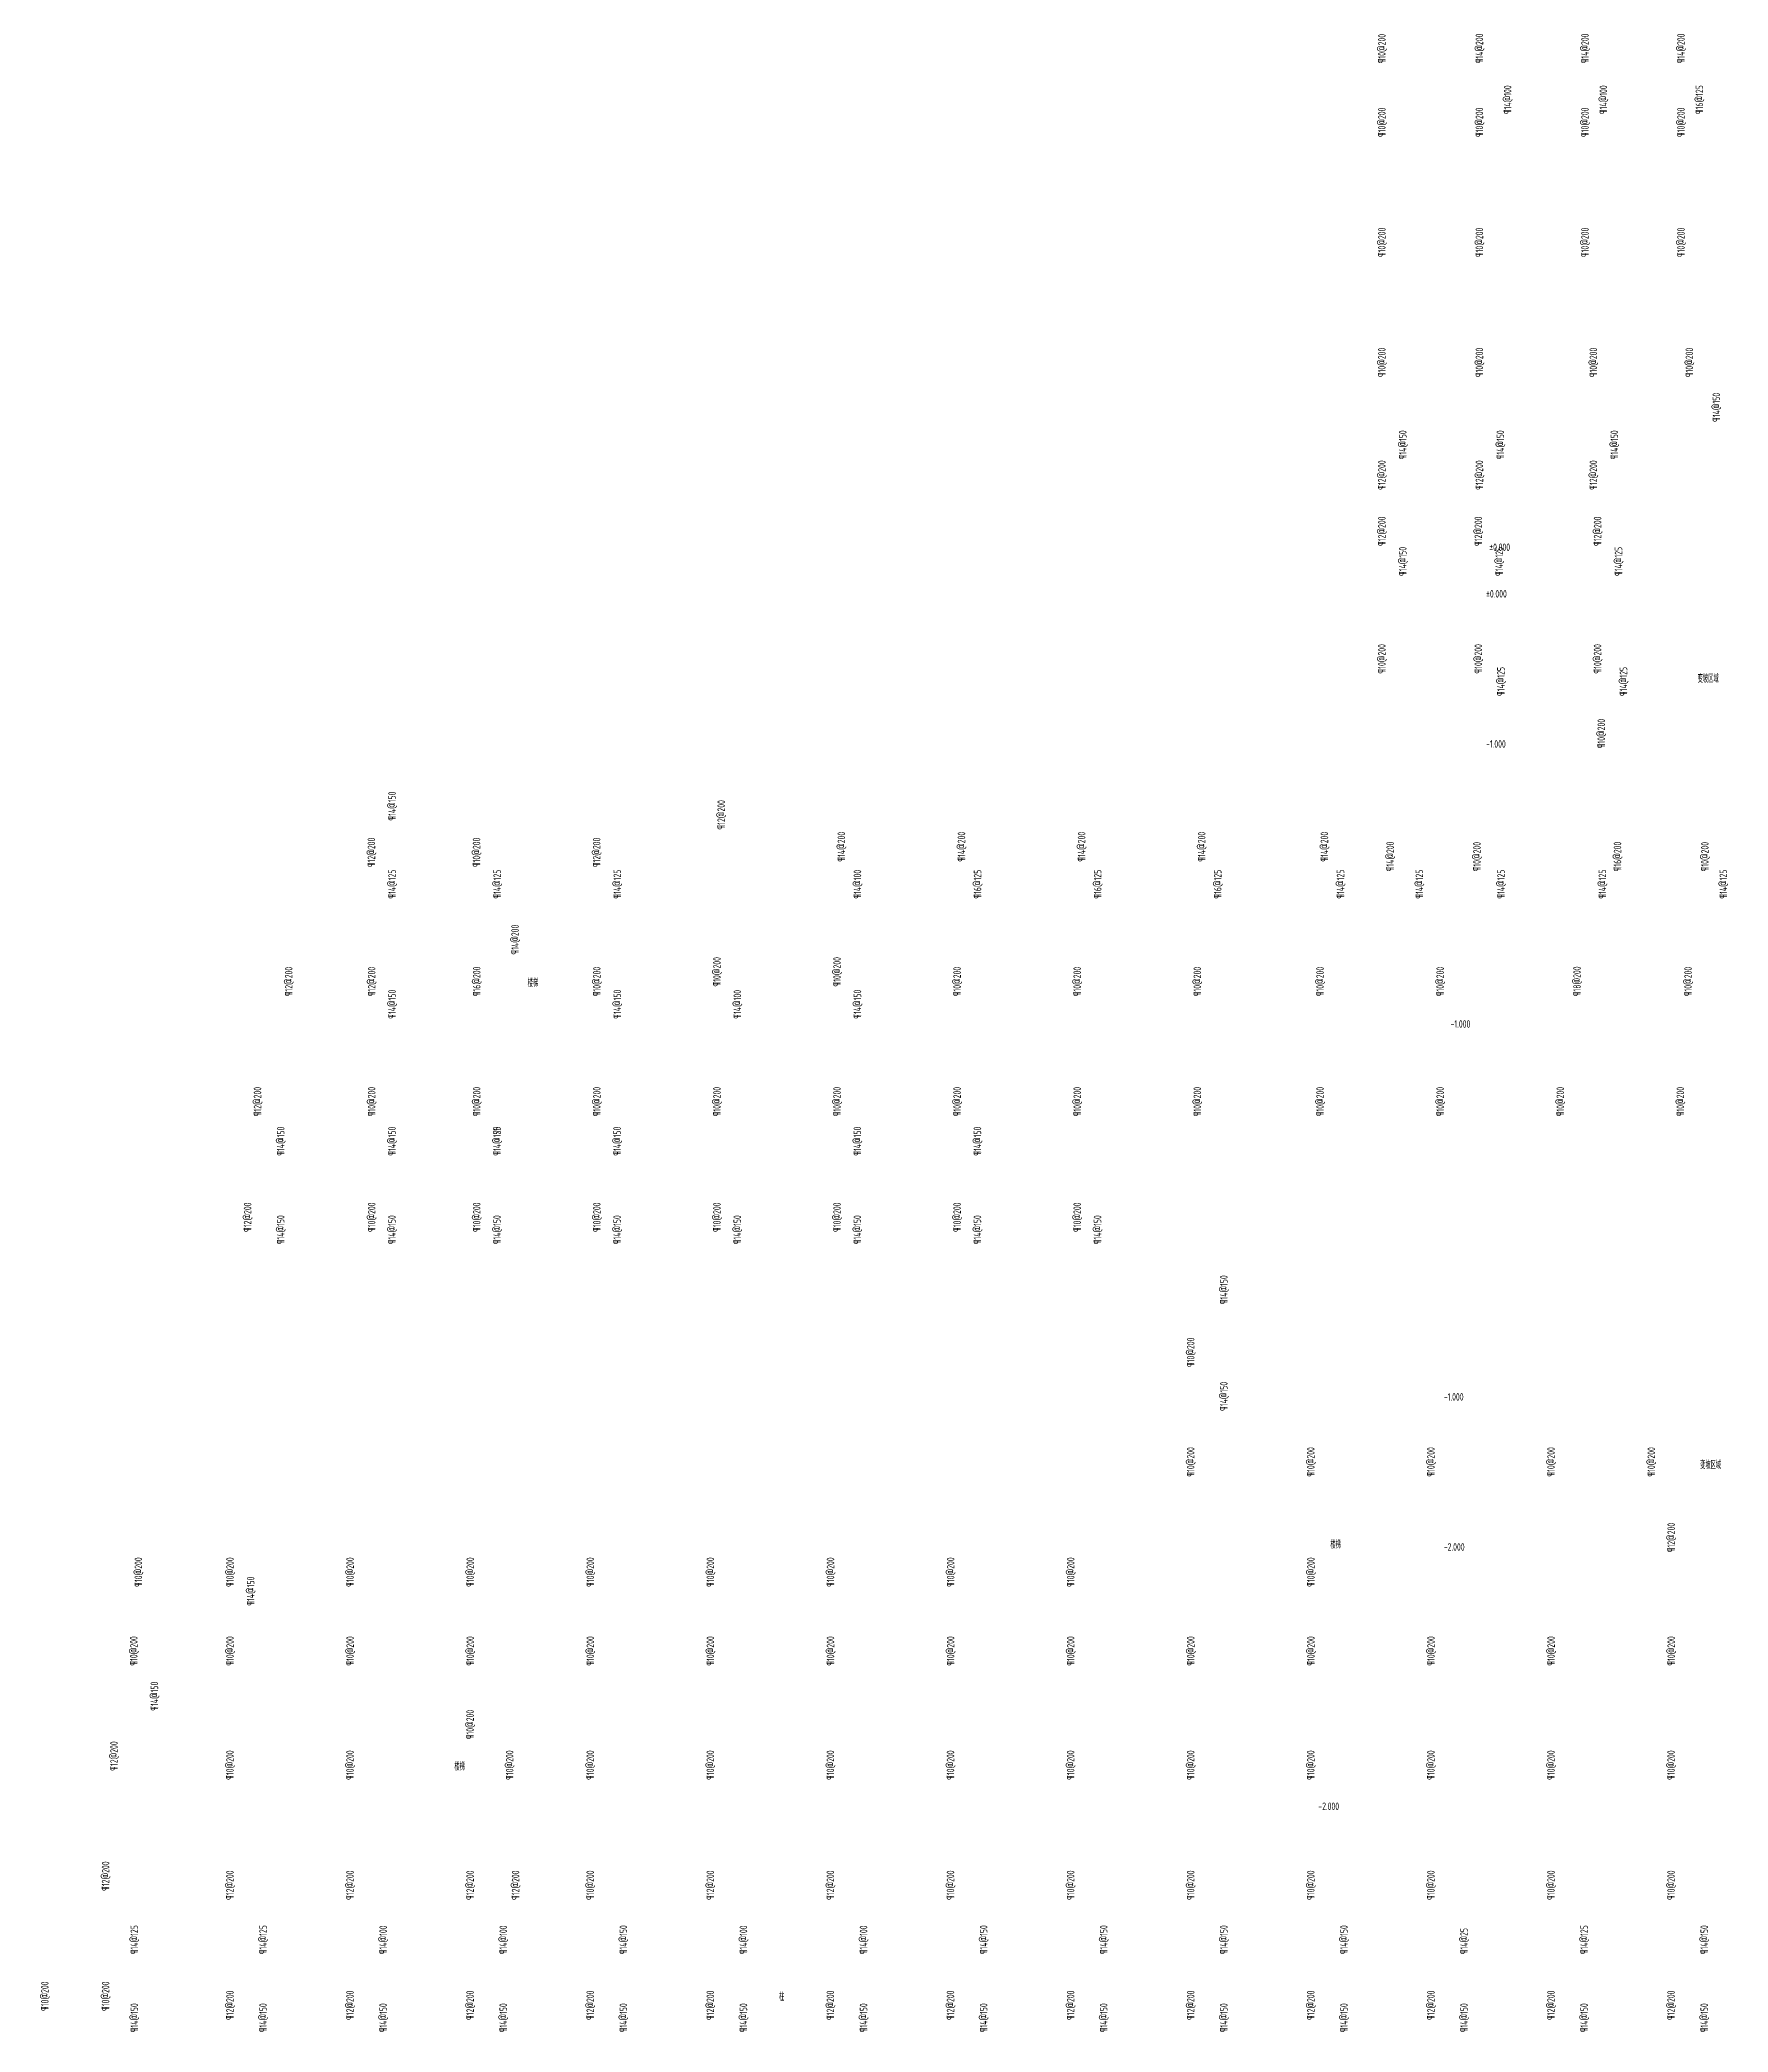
# Model space of a CAD drawing. Extents: x 2468086 to 6957054, y -3413633 to -667223.
# Drawn here: x 5433414 to 5545876, y -1026152 to -893424 of the extents above; entities that cross this region are included whole.
import ezdxf

# ---------------------------------------------------------------- set-up
doc = ezdxf.new("R2010")
doc.units = 0
doc.header["$LTSCALE"] = 100
doc.header["$MEASUREMENT"] = 0
doc.layers.get('0').update_dxf_attribs({"linetype": 'CONTINUOUS'})
doc.layers.add('Y板底钢筋', color=81, linetype='CONTINUOUS')
doc.layers.add('Y板顶钢筋', color=6, linetype='CONTINUOUS')
doc.styles.add('GB', font='gbxwxt.shx', dxfattribs={"width": 0.7, "height": 500, "bigfont": 'gbhzfs.shx'})

msp = doc.modelspace()

# ---------------------------------------------------------------- texts
at = {"style": 'GB', "width": 0.7}
for s, p in [('%%p0.000', (5529966.3, -927476.9)), ('%%p0.000', (5529750, -930579.8)), ('变坡区域', (5543843.6, -936246.4)), ('-1.000', (5529750, -940579.8)), ('楼梯', (5465907.9, -956519.2)), ('-1.000', (5527386.9, -959236.4)), ('-1.000', (5526937.2, -984079.8)), ('变坡区域', (5544007.1, -988627.8)), ('楼梯', (5519380.2, -993931.6)), ('-2.000', (5526937.2, -994079.8)), ('楼梯', (5461029.4, -1008719)), ('-2.000', (5518577.5, -1011353.2)), ('柱', (5482654.2, -1024060.9))]:
    msp.add_text(s, height=500, dxfattribs=at).set_placement(p)
at = {"layer": 'Y板底钢筋', "style": 'GB', "width": 0.7}
for s, p in [('¶14@100', (5531433.1, -898384.3)), ('¶14@100', (5537812.5, -898384.3)), ('¶16@125', (5544208, -898384.4)), ('¶14@150', (5545336.4, -918884.3)), ('¶14@150', (5524452.8, -921384.3)), ('¶14@150', (5530952.9, -921384.3)), ('¶14@150', (5538541.7, -921384.3)), ('¶14@150', (5524452.8, -929148.5)), ('¶14@125', (5530875.5, -929148.5)), ('¶14@125', (5538821.5, -929148.5)), ('¶14@125', (5530986.9, -937148.4)), ('¶14@125', (5539152.3, -937148.4)), ('¶14@150', (5457126.8, -945448.6)), ('¶14@125', (5457126.8, -950648.4)), ('¶14@125', (5464126.8, -950648.4)), ('¶14@125', (5464126.8, -950648.4)), ('¶14@125', (5472126.8, -950648.4)), ('¶14@100', (5488126.8, -950648.4)), ('¶16@125', (5496126.8, -950648.4)), ('¶16@125', (5504126.8, -950648.4)), ('¶16@125', (5512126.8, -950648.4)), ('¶14@125', (5520304.3, -950648.4)), ('¶14@125', (5525556.5, -950648.4)), ('¶14@125', (5530995.1, -950648.4)), ('¶14@125', (5537750, -950648.4)), ('¶14@125', (5545802.9, -950648.4)), ('¶14@150', (5457126.8, -958648.5)), ('¶14@150', (5472126.8, -958648.5)), ('¶14@100', (5480126.8, -958648.5)), ('¶14@150', (5488126.8, -958648.5)), ('¶14@150', (5449708.9, -967773.7)), ('¶14@150', (5457119.2, -967773.7)), ('¶14@150', (5464119.2, -967773.7)), ('¶14@125', (5464119.2, -967773.7)), ('¶14@150', (5472119.2, -967773.7)), ('¶14@150', (5488119.2, -967773.7)), ('¶14@150', (5496119.2, -967773.7)), ('¶14@150', (5449708.9, -973673.7)), ('¶14@150', (5457119.2, -973673.7)), ('¶14@150', (5464119.2, -973673.7)), ('¶14@150', (5464119.2, -973673.7)), ('¶14@150', (5472119.2, -973673.7)), ('¶14@150', (5480119.2, -973673.7)), ('¶14@150', (5488119.2, -973673.7)), ('¶14@150', (5496119.2, -973673.7)), ('¶14@150', (5504119.2, -973673.7)), ('¶14@150', (5512532, -977673.8)), ('¶14@150', (5512532, -984773.7)), ('¶14@150', (5447706, -997748.6)), ('¶14@150', (5441296.8, -1004748.6)), ('¶14@125', (5439953.1, -1020973.5)), ('¶14@125', (5448532, -1020973.5)), ('¶14@100', (5456532, -1020973.5)), ('¶14@100', (5464532, -1020973.5)), ('¶14@150', (5472532, -1020973.5)), ('¶14@100', (5480532, -1020973.5)), ('¶14@100', (5488532, -1020973.5)), ('¶14@150', (5496532, -1020973.5)), ('¶14@150', (5504532, -1020973.5)), ('¶14@150', (5512532, -1020973.5)), ('¶14@150', (5520532, -1020973.5)), ('¶14@25', (5528532, -1020973.5)), ('¶14@125', (5536532, -1020973.5)), ('¶14@150', (5544532, -1020973.5)), ('¶14@150', (5439953.1, -1026173.5)), ('¶14@150', (5448532, -1026173.5)), ('¶14@150', (5456532, -1026173.5)), ('¶14@150', (5464532, -1026173.5)), ('¶14@150', (5472532, -1026173.5)), ('¶14@150', (5480532, -1026173.5)), ('¶14@150', (5488532, -1026173.5)), ('¶14@150', (5496532, -1026173.5)), ('¶14@150', (5504532, -1026173.5)), ('¶14@150', (5512532, -1026173.5)), ('¶14@150', (5520532, -1026173.5)), ('¶14@150', (5528532, -1026173.5)), ('¶14@150', (5536532, -1026173.5)), ('¶14@150', (5544532, -1026173.5))]:
    msp.add_text(s, height=500, rotation=90, dxfattribs=at).set_placement(p)
at = {"layer": 'Y板顶钢筋', "style": 'GB', "width": 0.7}
for s, p in [('¶10@200', (5523057.2, -895001.9)), ('¶14@200', (5529557.3, -895001.9)), ('¶14@200', (5536584.9, -895001.9)), ('¶14@200', (5542980.4, -895001.9)), ('¶10@200', (5523057.2, -899908.6)), ('¶10@200', (5529557.3, -899908.6)), ('¶10@200', (5536584.9, -899908.6)), ('¶10@200', (5542980.4, -899908.6)), ('¶10@200', (5523057.2, -907908.6)), ('¶10@200', (5529557.3, -907908.6)), ('¶10@200', (5536584.9, -907908.6)), ('¶10@200', (5542980.4, -907908.6)), ('¶10@200', (5523057.2, -915908.6)), ('¶10@200', (5529557.2, -915908.6)), ('¶10@200', (5537146.1, -915908.6)), ('¶10@200', (5543541.6, -915908.6)), ('¶12@200', (5523057.2, -923408.5)), ('¶12@200', (5529557.2, -923408.5)), ('¶12@200', (5537146.1, -923408.5)), ('¶12@200', (5523057.2, -927151.9)), ('¶12@200', (5529479.9, -927151.9)), ('¶12@200', (5537425.9, -927151.9)), ('¶10@200', (5523057.2, -935651.9)), ('¶10@200', (5529479.9, -935651.9)), ('¶10@200', (5537425.9, -935651.9)), ('¶10@200', (5537671.7, -940632.6)), ('¶12@200', (5479048.8, -946044.6)), ('¶12@200', (5455751.7, -948548.1)), ('¶10@200', (5462751.7, -948548.1)), ('¶12@200', (5470751.7, -948548.1)), ('¶14@200', (5487055.9, -948182.7)), ('¶14@200', (5495055.9, -948182.7)), ('¶14@200', (5503055.9, -948182.7)), ('¶14@200', (5511055.9, -948182.7)), ('¶14@200', (5519233.4, -948182.7)), ('¶14@200', (5523611.1, -948832.8)), ('¶10@200', (5529390.4, -948832.8)), ('¶16@200', (5538754.3, -948832.8)), ('¶10@200', (5544573.1, -948832.8)), ('¶14@200', (5465320.2, -954370.7)), ('¶14@200', (5465320.2, -954370.7)), ('¶12@200', (5450243.8, -957151.9)), ('¶12@200', (5455764.2, -957151.9)), ('¶16@200', (5462764.2, -957151.9)), ('¶16@200', (5462764.2, -957151.9)), ('¶10@200', (5470764.2, -957151.9)), ('¶10@200', (5478764.2, -956501.9)), ('¶10@200', (5486764.2, -956501.9)), ('¶10@200', (5494764.2, -957151.9)), ('¶10@200', (5502764.2, -957151.9)), ('¶10@200', (5510764.2, -957151.9)), ('¶10@200', (5518941.7, -957151.9)), ('¶10@200', (5526941.7, -957151.9)), ('¶18@200', (5536057, -957151.9)), ('¶10@200', (5543456.5, -957151.9)), ('¶12@200', (5448162.6, -965151.9)), ('¶10@200', (5455764.2, -965151.9)), ('¶10@200', (5462764.2, -965151.9)), ('¶10@200', (5462764.2, -965151.9)), ('¶10@200', (5470764.2, -965151.9)), ('¶10@200', (5478764.2, -965151.9)), ('¶10@200', (5486764.2, -965151.9)), ('¶10@200', (5494764.2, -965151.9)), ('¶10@200', (5502764.2, -965151.9)), ('¶10@200', (5510764.2, -965151.9)), ('¶10@200', (5518941.7, -965151.9)), ('¶10@200', (5526941.7, -965151.9)), ('¶10@200', (5534941.7, -965151.9)), ('¶10@200', (5542941.7, -965151.9)), ('¶12@200', (5447500.9, -972851.9)), ('¶10@200', (5455763.7, -972851.9)), ('¶10@200', (5462763.7, -972851.9)), ('¶10@200', (5462763.7, -972851.9)), ('¶10@200', (5470763.7, -972851.9)), ('¶10@200', (5478763.7, -972851.9)), ('¶10@200', (5486763.7, -972851.9)), ('¶10@200', (5494763.7, -972851.9)), ('¶10@200', (5502763.7, -972851.9)), ('¶10@200', (5510324, -981851.9)), ('¶10@200', (5510324, -989151.9)), ('¶10@200', (5518324, -989151.9)), ('¶10@200', (5526324, -989151.9)), ('¶10@200', (5534324, -989151.9)), ('¶10@200', (5541004.1, -989151.9)), ('¶12@200', (5542330.8, -994193)), ('¶10@200', (5440228, -996493.2)), ('¶10@200', (5446330.8, -996493.2)), ('¶10@200', (5454330.8, -996493.2)), ('¶10@200', (5462330.8, -996493.2)), ('¶10@200', (5470330.8, -996493.2)), ('¶10@200', (5478330.8, -996493.2)), ('¶10@200', (5486330.8, -996493.2)), ('¶10@200', (5494330.8, -996493.2)), ('¶10@200', (5502330.8, -996493.2)), ('¶10@200', (5518330.8, -996493.2)), ('¶10@200', (5439921.7, -1001747.8)), ('¶10@200', (5446330.8, -1001747.8)), ('¶10@200', (5454330.8, -1001747.8)), ('¶10@200', (5462330.8, -1001747.8)), ('¶10@200', (5470330.8, -1001747.8)), ('¶10@200', (5478330.8, -1001747.8)), ('¶10@200', (5486330.8, -1001747.8)), ('¶10@200', (5494330.8, -1001747.8)), ('¶10@200', (5502330.8, -1001747.8)), ('¶10@200', (5510330.8, -1001747.8)), ('¶10@200', (5518330.8, -1001747.8)), ('¶10@200', (5526330.8, -1001747.8)), ('¶10@200', (5534330.8, -1001747.8)), ('¶10@200', (5542330.8, -1001747.8)), ('¶10@200', (5462324, -1006651.5)), ('¶12@200', (5438600, -1008747.8)), ('¶10@200', (5446324, -1009351.7)), ('¶10@200', (5454324.1, -1009351.7)), ('¶10@200', (5464955.8, -1009351.7)), ('¶10@200', (5470324, -1009351.7)), ('¶10@200', (5478324.1, -1009351.7)), ('¶10@200', (5486324.1, -1009351.7)), ('¶10@200', (5494324, -1009351.7)), ('¶10@200', (5502324, -1009351.7)), ('¶10@200', (5510324, -1009351.7)), ('¶10@200', (5518324, -1009351.7)), ('¶10@200', (5526324, -1009351.7)), ('¶10@200', (5534324, -1009351.7)), ('¶10@200', (5542324, -1009351.7)), ('¶12@200', (5438041.2, -1016747.8)), ('¶12@200', (5446324, -1017351.7)), ('¶12@200', (5454324.1, -1017351.7)), ('¶12@200', (5462324, -1017351.7)), ('¶12@200', (5465351.6, -1017351.7)), ('¶10@200', (5470324, -1017351.7)), ('¶12@200', (5478324.1, -1017351.7)), ('¶12@200', (5486324.1, -1017351.7)), ('¶10@200', (5494324, -1017351.7)), ('¶10@200', (5502324, -1017351.7)), ('¶10@200', (5510324, -1017351.7)), ('¶10@200', (5518324, -1017351.7)), ('¶10@200', (5526324, -1017351.7)), ('¶10@200', (5534324, -1017351.7)), ('¶10@200', (5542324, -1017351.7)), ('¶10@200', (5433993.5, -1024747.8)), ('¶10@200', (5438041.2, -1024747.8)), ('¶12@200', (5446324, -1025351.7)), ('¶12@200', (5454324.1, -1025351.7)), ('¶12@200', (5462324, -1025351.7)), ('¶12@200', (5470324, -1025351.7)), ('¶12@200', (5478324.1, -1025351.7)), ('¶12@200', (5486324.1, -1025351.7)), ('¶12@200', (5494324, -1025351.7)), ('¶12@200', (5502324, -1025351.7)), ('¶12@200', (5510324, -1025351.7)), ('¶12@200', (5518324, -1025351.7)), ('¶12@200', (5526324, -1025351.7)), ('¶12@200', (5534324, -1025351.7)), ('¶12@200', (5542324, -1025351.7))]:
    msp.add_text(s, height=500, rotation=90, dxfattribs=at).set_placement(p)

doc.saveas('drawing.dxf')
